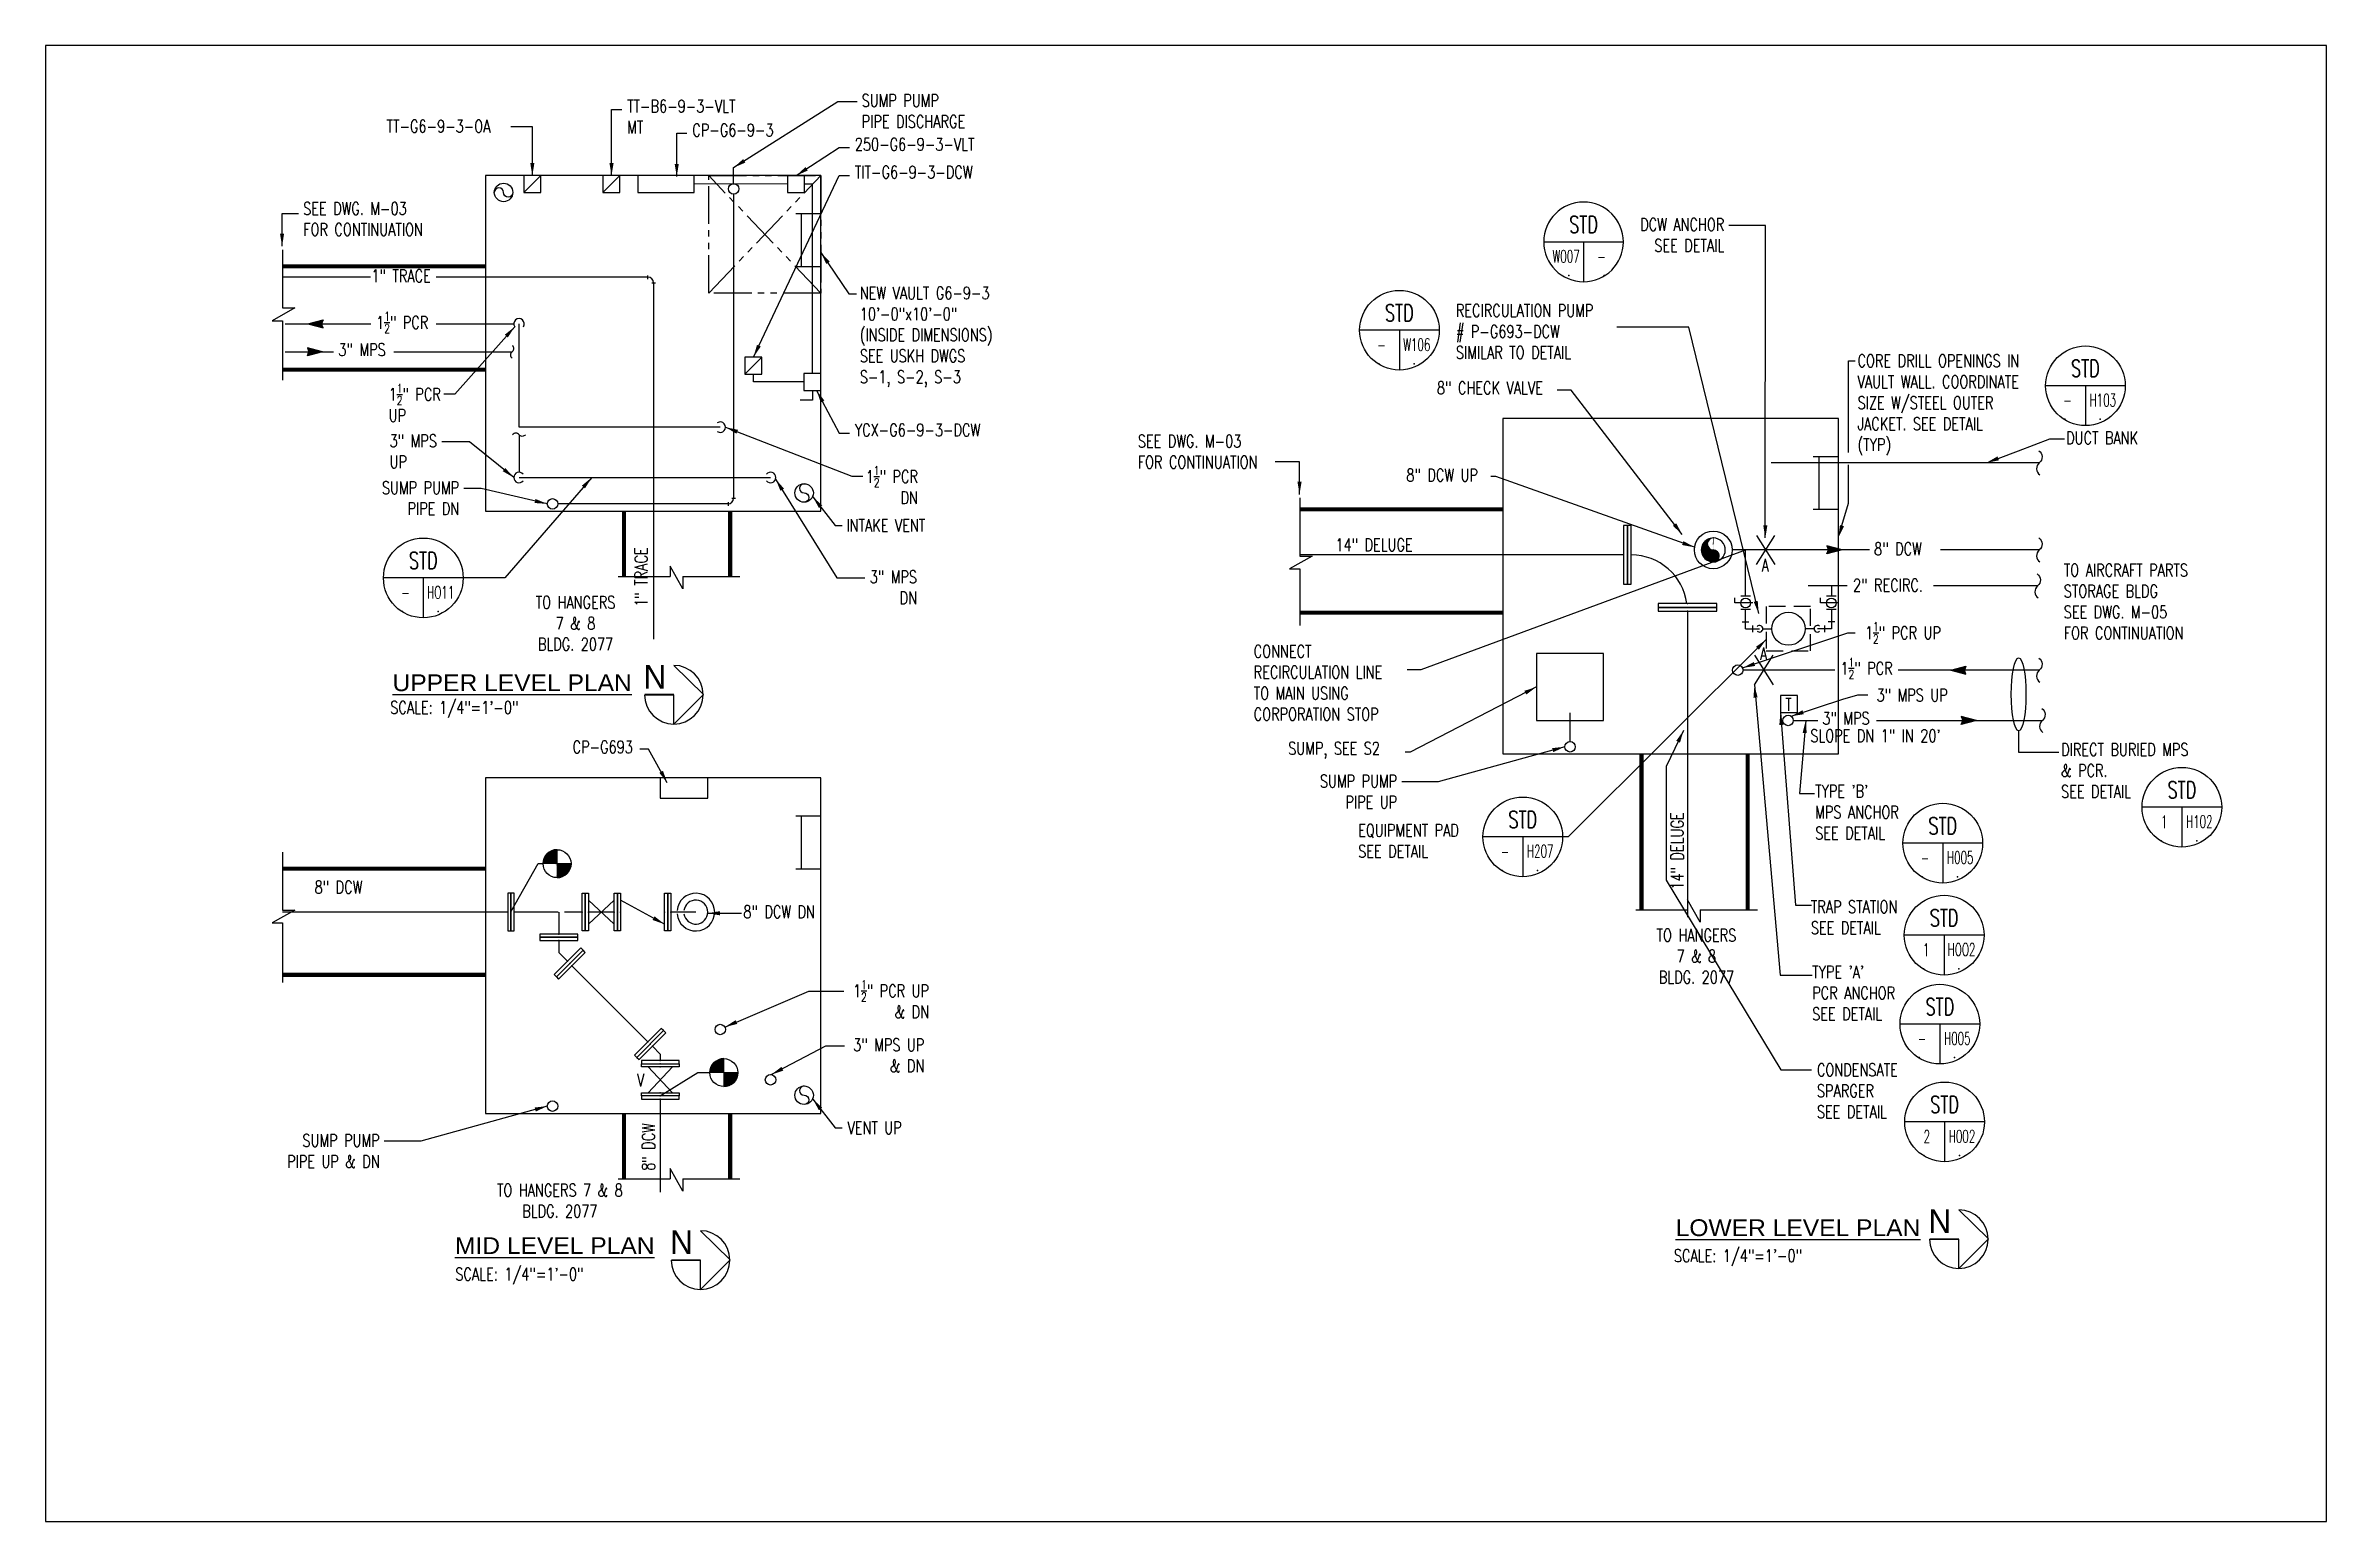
# Model space of a CAD drawing. Header units: inches. Extents: x 414 to 3373, y -413 to 990.
# Drawn here: x 2557 to 3373, y -413 to 115 of the extents above; entities that cross this region are included whole.
import ezdxf
from ezdxf.enums import TextEntityAlignment as Align

# ---------------------------------------------------------------- set-up
doc = ezdxf.new("R2010")
doc.units = ezdxf.units.IN
doc.header["$LTSCALE"] = 48
doc.header["$MEASUREMENT"] = 0
doc.linetypes.add('DASHED4', pattern=[0.1875, 0.125, -0.0625])
doc.linetypes.add('HWSS', pattern=[0.515625, 0.28125, -0.046875, 0.046875, -0.046875, 0.046875, -0.046875])
doc.layers.get('Defpoints').update_dxf_attribs({"color": 251})
for name, color, linetype in [('DUCT BANK', 153, 'Continuous'), ('E-POWR', 83, 'Continuous'), ('EXST-BLDG', 253, 'Continuous'), ('EXST-PIPE', 253, 'Continuous'), ('EXST-TEXT', 253, 'Continuous'), ('EXST-UTLD', 251, 'Continuous'), ('HATCH', 253, 'Continuous'), ('MU-CONTINUATION NOTE', 51, 'Continuous'), ('MU-DCW-PIPE', 170, 'Continuous'), ('MU-DCW-PIPE-LIGHT', 172, 'Continuous'), ('MU-DCW-PIPE-LIGHT-TEXT', 173, 'Continuous'), ('MU-DELGE-PIPE', 150, 'Continuous'), ('MU-DELGE-PIPE-LIGHT TEXT', 153, 'Continuous'), ('MU-DELGE-VALV', 141, 'Continuous'), ('MU-NEW-PIPE', 200, 'Continuous'), ('MU-NEW-TEXT', 151, 'Continuous'), ('MU-PCR-PIPE', 120, 'Continuous'), ('MU-PCR-PIPE-LIGHT-TEXT', 123, 'Continuous'), ('MU-PCR-TEXT', 141, 'Continuous'), ('MU-PCR-VALV', 131, 'Continuous'), ('MU-STEM-PIPE', 230, 'Continuous'), ('MU-STEM-PIPE-LIGHT-TEXT', 233, 'Continuous'), ('MU-STEM-TEXT', 241, 'Continuous'), ('MU-STEM-VALV', 231, 'Continuous'), ('MU-TARGET', 31, 'Continuous'), ('MU-TEXT-LDER', 254, 'Continuous'), ('new-vault', 10, 'Continuous'), ('TITLES', 111, 'Continuous')]:
    doc.layers.add(name, color=color, linetype=linetype)
doc.styles.add('AU145S00', font='19', dxfattribs={"height": 12})
doc.styles.add('RomanS', font='romans.shx', dxfattribs={"width": 0.75})
doc.dimstyles.get("Standard").update_dxf_attribs({"dimtxt": 0.09375, "dimasz": 0.09375, "dimexe": 0.0625, "dimexo": 0.0625, "dimgap": 0.03125, "dimtad": 1, "dimdec": 8, "dimzin": 0, "dimdsep": 46, "dimlunit": 4, "dimtxsty": 'RomanS', "dimcen": 0.09, "dimclrd": 254, "dimclre": 254, "dimclrt": 256, "dimadec": 0, "dimazin": 0, "dimtfac": 1, "dimtdec": 8, "dimtofl": 0, "dimtmove": 0, "dimatfit": 3, "dimfxl": 1, "dimtolj": 1, "dimtzin": 0, "dimlwd": -1, "dimlwe": -1, "dimarcsym": 0})

msp = doc.modelspace()

# ---------------------------------------------------------------- texts
at = {"layer": 'DUCT BANK', "insert": (3279.62298026, -22.80613743), "char_height": 4.5, "width": 44.4454918, "attachment_point": 1, "style": 'RomanS'}
msp.add_mtext('DUCT BANK', dxfattribs=at)
at = {"layer": 'E-POWR', "char_height": 4.5, "attachment_point": 1, "style": 'RomanS'}
for s, insert, width in [('TT-B6-9-3-VLT MT', (2764.78231367, 95.91241877), 36.3733839417), ('TT-G6-9-3-OA', (2678.70417165, 88.70269655), 36.3733839417), ('CP-G6-9-3', (2788.10935484, 87.34779152), 51.8152275767), ('250-G6-9-3-VLT', (2846.26267833, 82.23385318), 36.3733839417), ('TIT-G6-9-3-DCW', (2846.26267833, 72.29032192), 36.3733839417), ('YCX-G6-9-3-DCW', (2846.26267833, -19.96765558), 36.3733839417)]:
    msp.add_mtext(s, dxfattribs=dict(at, insert=insert, width=width))
at = {"layer": 'EXST-PIPE', "style": 'RomanS', "width": 0.75}
msp.add_text('14" DELUGE', height=4.5, dxfattribs=at).set_placement((3018.20474606, -65.5376774))
msp.add_text('14" DELUGE', height=4.5, rotation=90, dxfattribs=at).set_placement((3142.75474247, -186.63371836))
at = {"layer": 'EXST-PIPE', "insert": (2652.98450668, -183.52180219), "char_height": 4.5, "width": 31.1325970763, "attachment_point": 1, "style": 'RomanS'}
msp.add_mtext('8" DCW', dxfattribs=at)
at = {"layer": 'EXST-PIPE', "insert": (2770.14252694, -287.22904574), "char_height": 4.5, "width": 31.1325970763, "attachment_point": 1, "rotation": 90, "style": 'RomanS'}
msp.add_mtext('8" DCW', dxfattribs=at)
at = {"layer": 'EXST-TEXT', "char_height": 4.5, "attachment_point": 2, "style": 'RomanS'}
for s, insert, width in [('TO HANGERS\\P7 & 8\\PBLDG. 2077', (2746.31603999, -81.61882051), 55.5057081148), ('TO HANGERS\\P7 & 8\\PBLDG. 2077', (3147.34404931, -200.73900948), 55.5057081148), ('TO HANGERS 7 & 8\\PBLDG. 2077', (2740.71093133, -291.95907291), 82.4474465083)]:
    msp.add_mtext(s, dxfattribs=dict(at, insert=insert, width=width))
at = {"layer": 'MU-CONTINUATION NOTE', "char_height": 4.5, "width": 50.9998361121, "attachment_point": 1, "style": 'RomanS'}
for s, insert in [('SEE DWG. M-03 FOR CONTINUATION', (2648.90552157, 59.27539125)), ('SEE DWG. M-03 FOR CONTINUATION', (2947.49881242, -23.9608828)), ('TO AIRCRAFT PARTS\\PSTORAGE BLDG\\PSEE DWG. M-05 FOR CONTINUATION', (3278.78667505, -70.08318625))]:
    msp.add_mtext(s, dxfattribs=dict(at, insert=insert))
at = {"layer": 'MU-DCW-PIPE-LIGHT-TEXT', "insert": (3203.37115441, -75.51240525), "char_height": 4.5, "width": 53.2308312479, "attachment_point": 1, "style": 'RomanS'}
msp.add_mtext('\\A1;2" RECIRC.', dxfattribs=at)
at = {"layer": 'MU-DELGE-PIPE-LIGHT TEXT', "insert": (3210.92335927, -62.4616077), "char_height": 4.5, "width": 45.0197495118, "attachment_point": 1, "style": 'RomanS'}
msp.add_mtext('\\A1;8" DCW', dxfattribs=at)
at = {"layer": 'MU-NEW-TEXT', "char_height": 4.5, "style": 'RomanS'}
for s, insert, width, attachment_point in [('SUMP PUMP\\PPIPE DISCHARGE', (2848.70762956, 97.89552421), 45.0197495118, 1), ('DCW ANCHOR\\PSEE DETAIL', (3157.31397913, 53.54647502), 45.0197495118, 3), ('NEW VAULT G6-9-3\\P10\'-0"x10\'-0"\\P(INSIDE DIMENSIONS)\\PSEE USKH DWGS S-1, S-2, S-3', (2848.03841555, 29.04602322), 55.0370457242, 1), ('RECIRCULATION PUMP\\P# P-G693-DCW\\PSIMILAR TO DETAIL', (3061.28903424, 22.7674929), 55.663309256, 1), ('CORE DRILL OPENINGS IN\\PVAULT WALL. COORDINATE\\PSIZE W/STEEL OUTER\\PJACKET. SEE DETAIL\\P(TYP)', (3204.9992732, 4.78437306), 83.6560375416, 1), ('8" CHECK VALVE', (3054.50329752, -4.89844802), 54.7763522583, 1), ('SUMP PUMP\\PPIPE DN', (2704.69470823, -40.61337107), 45.0197495118, 3), ('\\A1;8" DCW UP', (3043.57905153, -36.08345802), 45.0197495118, 1), ('INTAKE VENT', (2843.23377877, -54.07789853), 41.9073111837, 1), ('CONNECT RECIRCULATION LINE TO MAIN USING CORPORATION STOP', (2988.96353017, -99.14673113), 54.2590640653, 1), ('\\pi39.876;CP-G693', (2705.39938091, -133.3838349), 62.8582321239, 1), ('\\A1;SUMP, SEE S2', (3001.28707406, -139.72563497), 45.0197495118, 7), ('DIRECT BURIED MPS\\P& PCR.\\PSEE DETAIL', (3277.82256923, -134.31309751), 60.1221289254, 1), ('SUMP PUMP\\PPIPE UP', (3040.28717254, -145.58908043), 45.0197495118, 3), ("TYPE 'B'\\PMPS ANCHOR\\PSEE DETAIL", (3189.8295755, -149.16513171), 44.4454918, 1), ('EQUIPMENT PAD\\PSEE DETAIL', (3026.33790008, -163.19589588), 45.0197495118, 1), ('\\A1;8" DCW DN', (2806.37655295, -192.33153212), 45.0197495118, 1), ('TRAP STATION \\PSEE DETAIL', (3188.28739456, -190.56213651), 44.4454918, 1), ("TYPE 'A'\\PPCR ANCHOR\\PSEE DETAIL", (3188.7826603, -213.88138069), 44.4454918, 1), ('\\A1;V', (2768.29863027, -252.55919647), 45.0197495118, 1), ('CONDENSATE\\PSPARGER\\PSEE DETAIL', (3190.47383982, -248.89722474), 44.4454918, 1), ('SUMP PUMP\\PPIPE UP & DN', (2676.25164775, -274.16665413), 45.0197495118, 3), ('VENT UP', (2843.61821804, -269.60703953), 41.9073111837, 1)]:
    msp.add_mtext(s, dxfattribs=dict(at, insert=insert, width=width, attachment_point=attachment_point))
at = {"layer": 'MU-PCR-TEXT', "style": 'RomanS', "width": 0.7}
for p in [(3170.70985232, -72.82628555), (3170.19000422, -104.48660721)]:
    msp.add_text('A', height=4.5, dxfattribs=at).set_placement(p)
at = {"layer": 'MU-PCR-TEXT', "char_height": 4.5, "style": 'RomanS'}
for s, insert, width, attachment_point in [('\\A1;1{\\H0.7x;\\S1/2;}" PCR\\PUP', (2679.47510511, -5.68441768), 44.4765786066, 1), ('\\A1;1{\\H0.7x;\\S1/2;}" PCR\\PDN', (2868.82961486, -35.11080661), 44.4765786066, 3), ('\\A1;1{\\H0.7x;\\S1/2;}" PCR UP', (3234.83387343, -90.98237189), 44.4765786066, 3), ('\\A1;1{\\H0.7x;\\S1/2;}" PCR UP & DN', (2872.795234, -219.09569489), 30.3169938743, 3)]:
    msp.add_mtext(s, dxfattribs=dict(at, insert=insert, width=width, attachment_point=attachment_point))
at = {"layer": 'MU-STEM-TEXT', "char_height": 4.5, "style": 'RomanS'}
for s, insert, width, attachment_point in [('\\A1;3" MPS\\PUP', (2679.81070228, -23.84439358), 44.4765786066, 1), ('\\A1;3" MPS\\PDN', (2868.50342135, -72.52727437), 44.4765786066, 3), ('\\A1;3" MPS UP', (3237.26198148, -114.81510531), 44.4765786066, 3), ('\\A1;3" MPS UP & DN', (2871.11369227, -239.95143084), 28.5070142228, 3)]:
    msp.add_mtext(s, dxfattribs=dict(at, insert=insert, width=width, attachment_point=attachment_point))
at = {"layer": 'MU-STEM-VALV', "style": 'RomanS', "width": 0.7}
msp.add_text('T', height=4.5, rotation=360, dxfattribs=at).set_placement((3179.20762288, -122.68087562))
at = {"layer": 'TITLES', "style": 'AU145S00'}
for p in [(2770.66218129, -114.7051984), (3230.38863115, -309.50296144), (2780.20006488, -316.97561474)]:
    msp.add_text('N', height=8.4, dxfattribs=at).set_placement(p)
at = {"layer": 'TITLES', "style": 'RomanS', "width": 0.75}
for p in [(2680.0443273, -123.73577119), (3139.28172956, -319.86677617), (2703.32805547, -326.45051084)]:
    msp.add_text('SCALE: 1/4"=1\'-0"', height=4.5, dxfattribs=at).set_placement(p)
at = {"layer": 'TITLES', "char_height": 6, "attachment_point": 1, "style": 'RomanS'}
for s, insert, width in [('{\\fArial|b0|i0|c0|p34;\\W1.05;\\LUPPER LEVEL PLAN}', (2680.86403372, -109.64165679), 154.6926337784), ('{\\fArial|b0|i0|c0|p34;\\W1.05;\\LLOWER LEVEL PLAN}', (3139.92010702, -304.62299263), 154.6926337784), ('{\\fArial|b0|i0|c0|p34;\\W1.05;\\LMID LEVEL PLAN}', (2703.19225188, -311.03239415), 92.1780948642)]:
    msp.add_mtext(s, dxfattribs=dict(at, insert=insert, width=width))

# ---------------------------------------------------------------- blocks, each defined once
blk = doc.blocks.new('DTLBUBB')
at = {"linetype": 'Continuous'}
for p, q in [((0.297, 0), (-0.297, 0)), ((0, 0), (0, -0.297))]:
    blk.add_line(p, q, dxfattribs=at)
blk.add_circle((0, 0), 0.297, dxfattribs=at)
at = {"color": 250}
for p in [(0, 0.067), (-0.154, -0.25), (0.11, -0.25)]:
    blk.add_point(p, dxfattribs=at)
at = {"style": 'RomanS'}
for tag, height, width, p in [('DTL#', 0.125, 0.7, (0, 0.067)), ('WHERE_CUT', 0.0938, 0.6, (-0.103, -0.169)), ('WHERE_DRAWN', 0.0938, 0.6, (0.117, -0.169))]:
    blk.add_attdef(tag, text='', height=height, dxfattribs=dict(at, width=width)).set_placement(p, align=Align.CENTER)
blk = doc.blocks.new('14blndflg')
blk.add_lwpolyline([(1.375, 10.5), (0, 10.5), (0, -10.5), (1.375, -10.5)], close=True)
at = {"color": 252}
for p in [(0, 0), (1.375, 0)]:
    blk.add_point(p, dxfattribs=at)
blk = doc.blocks.new('FLOWAR')
for p, q in [((0, 0), (5.41, 1.44, 35.76)), ((0, 0), (5.41, -1.44, 35.76)), ((5.41, 1.44, 35.76), (4.88, -0.03, 35.76)), ((5.41, -1.44, 35.76), (4.88, 0.03, 35.76))]:
    blk.add_line(p, q)
for points in [[(0, 0), (5.41, 1.44), (4.89, 0), (5.41, 1.44)], [(0, 0), (5.41, -1.44), (4.89, 0), (5.41, -1.44)]]:
    blk.add_solid(points)
blk = doc.blocks.new('8blndflg')
blk.add_lwpolyline([(1.125, 6.75), (0, 6.75), (0, -6.75), (1.125, -6.75)], close=True)
at = {"color": 252}
for p in [(0, 0), (1.125, 0)]:
    blk.add_point(p, dxfattribs=at)
blk = doc.blocks.new('TARGET')
at = {"color": 0}
for p, q in [((-5, 0.22), (-0.22, 5)), ((-4.86, 0), (-5, 0.14)), ((-4.51, 0), (-4.98, 0.47)), ((-4.96, 0.6), (-0.6, 4.96)), ((-4.15, 0), (-4.94, 0.79)), ((-4.89, 1.03), (-1.03, 4.89)), ((-3.8, 0), (-4.88, 1.08)), ((-4.86, 0), (0, 4.86)), ((-3.45, 0), (-4.81, 1.36)), ((-4.77, 1.5), (-1.5, 4.77)), ((-3.09, 0), (-4.73, 1.63)), ((-2.74, 0), (-4.63, 1.89)), ((-4.55, 2.08), (-2.08, 4.55)), ((-2.38, 0), (-4.52, 2.14)), ((-4.5, 0), (0, 4.5)), ((-2.03, 0), (-4.4, 2.37)), ((-1.68, 0), (-4.27, 2.6)), ((-4.15, 0), (0, 4.15)), ((-1.32, 0), (-4.14, 2.81)), ((-4.06, 2.92), (-2.92, 4.06)), ((-0.97, 0), (-3.99, 3.02)), ((-0.62, 0), (-3.83, 3.21)), ((-3.8, 0), (0, 3.8)), ((-0.26, 0), (-3.66, 3.4)), ((0, 0.09), (-3.49, 3.58)), ((-3.44, 0), (0, 3.44)), ((0, 0.44), (-3.31, 3.75)), ((0, 0.8), (-3.11, 3.91)), ((-3.09, 0), (0, 3.09)), ((0, 1.15), (-2.91, 4.06)), ((-2.74, 0), (0, 2.74)), ((0, 1.5), (-2.7, 4.21)), ((0, 1.86), (-2.48, 4.34)), ((-2.38, 0), (0, 2.38)), ((0, 2.21), (-2.25, 4.46)), ((-2.03, 0), (0, 2.03)), ((0, 2.57), (-2.01, 4.58)), ((0, 2.92), (-1.76, 4.68)), ((-1.68, 0), (0, 1.68)), ((0, 3.27), (-1.5, 4.77)), ((-1.32, 0), (0, 1.32)), ((0, 3.63), (-1.22, 4.85)), ((-0.97, 0), (0, 0.97)), ((0, 3.98), (-0.93, 4.91)), ((0, 4.33), (-0.63, 4.96)), ((-0.62, 0), (0, 0.62)), ((0, 4.69), (-0.3, 4.99)), ((-0.26, 0), (0, 0.26)), ((0, -4.69), (4.69, 0)), ((0, -4.33), (4.33, 0)), ((0, -3.98), (3.98, 0)), ((0, -3.63), (3.63, 0)), ((0, -3.27), (3.27, 0)), ((0, -2.92), (2.92, 0)), ((0, -2.57), (2.57, 0)), ((0, -2.21), (2.21, 0)), ((0, -1.86), (1.86, 0)), ((0, -1.51), (1.51, 0)), ((0, -1.15), (1.15, 0)), ((0, -0.8), (0.8, 0)), ((0, -0.44), (0.44, 0)), ((0, -0.09), (0.09, 0)), ((3.58, -3.49), (0.09, 0)), ((3.75, -3.31), (0.44, 0)), ((3.91, -3.11), (0.8, 0)), ((4.06, -2.91), (1.15, 0)), ((4.21, -2.7), (1.5, 0)), ((4.34, -2.48), (1.86, 0)), ((4.46, -2.25), (2.21, 0)), ((4.58, -2.01), (2.57, 0)), ((4.68, -1.76), (2.92, 0)), ((4.77, -1.5), (3.27, 0)), ((4.85, -1.22), (3.63, 0)), ((4.91, -0.93), (3.98, 0)), ((4.96, -0.63), (4.33, 0)), ((4.99, -0.3), (4.69, 0)), ((3.4, -3.66), (0, -0.26)), ((3.21, -3.83), (0, -0.62)), ((3.02, -3.99), (0, -0.97)), ((2.81, -4.14), (0, -1.32)), ((2.6, -4.27), (0, -1.68)), ((2.37, -4.4), (0, -2.03)), ((2.14, -4.52), (0, -2.38)), ((1.89, -4.63), (0, -2.74)), ((1.63, -4.73), (0, -3.09)), ((1.36, -4.81), (0, -3.45)), ((1.08, -4.88), (0, -3.8)), ((0.79, -4.94), (0, -4.15)), ((0.47, -4.98), (0, -4.51)), ((0.14, -5), (0, -4.86)), ((0.04, -5), (5, -0.04)), ((0.41, -4.98), (4.98, -0.41)), ((0.82, -4.93), (4.93, -0.82)), ((1.26, -4.84), (4.84, -1.26)), ((1.78, -4.67), (4.67, -1.78)), ((2.45, -4.36), (4.36, -2.45))]:
    blk.add_line(p, q, dxfattribs=at)
for q in [(-5, 0), (0, 5), (0, -5), (5, 0)]:
    blk.add_line((0, 0), q)
blk.add_circle((0, 0), 5)
for start, end in [(90, 180), (270, 0)]:
    blk.add_arc((0, 0), 5, start, end)

# ---------------------------------------------------------------- hatches: boundary and pattern name
at = {"layer": 'HATCH'}
h = msp.add_hatch(dxfattribs=at)
h.set_pattern_fill('ANSI31', color=256, scale=2, style=0)
h.set_pattern_definition([(45, (39.1547, -3.75), (-0.176776695, 0.176776695), [])])
edge = h.paths.add_edge_path()
edge.add_arc((3153.39476703, -65.12770195), 4.2843884, 89.8296924653, 270.0007044059)
edge.add_arc((3153.39476703, -62.98550776), 2.1421942, 90, 270)
edge.add_arc((3153.39476703, -67.26989615), 2.1421942, 270, 450)

# ---------------------------------------------------------------- linework, layer by layer
at = {"layer": 'Defpoints'}
msp.add_lwpolyline([(2556.73826361, 115.30974917), (2556.73826361, -412.69025083), (3372.73826361, -412.69025083), (3372.73826361, 115.30974917)], close=True, dxfattribs=at)
at = {"layer": 'DUCT BANK'}
msp.add_line((3270.03055792, -33.94117565), (3174.14476703, -33.94117565), dxfattribs=at)
msp.add_lwpolyline([(3255.33227805, -32.36534981), (3262.60318718, -29.64707938), (3273.83074102, -25.41643104), (3278.99111345, -25.41643104)], dxfattribs=at)
msp.add_lwpolyline([(3269.81855347, -29.63388992, -0.5), (3270.03055792, -33.94117565, 0.5), (3270.24256236, -38.24846138)], format="xyb", dxfattribs=at)
msp.add_solid([(3255.59491569, -33.06786064), (3251.11721305, -33.94117565), (3255.06964041, -31.66283897)], dxfattribs=at)
at = {"layer": 'E-POWR'}
for p, q in [((2727.83298152, 62.70602643), (2733.91398789, 68.7870328)), ((2756.0579406, 62.70602643), (2762.13894697, 68.7870328)), ((2822.13081396, 65.83677555), (2788.8065559, 65.74652961)), ((2828.21182032, 65.83677555), (2831.06873905, 65.83677555)), ((2831.06873905, -1.96067625), (2831.06873905, 65.83677555)), ((2806.95841143, -2.19831678), (2813.0394178, 3.88268959))]:
    msp.add_line(p, q, dxfattribs=at)
for points in [[(2727.83298152, 68.7870328), (2727.83298152, 62.70602643), (2733.91398789, 62.70602643), (2733.91398789, 68.7870328)], [(2756.0579406, 68.7870328), (2756.0579406, 62.70602643), (2762.13894697, 62.70602643), (2762.13894697, 68.7870328)], [(2768.66444555, 68.7870328), (2768.66444555, 62.70602643), (2788.8065559, 62.70602643), (2788.8065559, 68.7870328)], [(2822.13081396, 68.87727873), (2822.13081396, 62.79627237), (2828.21182032, 62.79627237), (2828.21182032, 68.87727873)], [(2806.95841143, 3.88268959), (2806.95841143, -2.19831678), (2813.0394178, -2.19831678), (2813.0394178, 3.88268959)], [(2828.02823587, -1.96067625), (2828.02823587, -8.04168262), (2834.10924224, -8.04168262), (2834.10924224, -1.96067625)], [(2793.66493534, -153.95034193), (2793.66493534, -146.70527566), (2776.60106924, -146.70527566), (2776.60106924, -153.95034193)]]:
    msp.add_lwpolyline(points, close=True, dxfattribs=at)
for points in [[(2828.02823587, -5.00117943), (2809.99891461, -5.00117943), (2809.99891461, -2.19831678)], [(2831.06873905, -8.04168262), (2831.06873905, -11.59368481), (2826.64888587, -11.59368481)]]:
    msp.add_lwpolyline(points, dxfattribs=at)
at = {"layer": 'EXST-BLDG'}
for points in [[(2641.50659765, 42.27400738), (2641.50659765, 21.43651133), (2645.90018693, 21.43651133), (2637.83122006, 16.89526828), (2641.50659765, 16.89526828), (2641.50659765, -4.35869152)], [(3005.47157138, -46.52525761), (3005.47157138, -67.36275367), (3009.86516066, -67.36275367), (3001.79619379, -71.90399672), (3005.47157138, -71.90399672), (3005.47157138, -92.20701912)], [(2641.50659765, -173.21830108), (2641.50659765, -194.05579713), (2645.90018693, -194.05579713), (2637.83122006, -198.59704018), (2641.50659765, -198.59704018), (2641.50659765, -219.85099998)]]:
    msp.add_lwpolyline(points, dxfattribs=at)
at = {"layer": 'EXST-PIPE'}
for p, q in [((2772.2388882, 31.7935953), (2772.2388882, 33.1085953)), ((2772.2388882, 32.4510953), (2641.45479088, 32.4510953)), ((2773.5813882, 30.4510953), (2774.8963882, 30.4510953)), ((2774.2388882, 30.4510953), (2774.2388882, -97.10906019)), ((3121.26976703, -66.92770195), (3005.49031568, -66.92770195)), ((3144.14476703, -87.05270195), (3144.14476703, -196.53299769)), ((2722.07953409, -194.70527566), (2641.45479088, -194.70527566)), ((2776.65924224, -261.58027566), (2776.65924224, -294.88263841))]:
    msp.add_line(p, q, dxfattribs=at)
for centre, radius, start in [((2772.2388882, 30.4510953), 2, 0), ((3124.01976703, -87.05270195), 20.125, 7.8538087212)]:
    msp.add_arc(centre, radius, start, 90, dxfattribs=at)
at = {"layer": 'EXST-UTLD'}
for p, q in [((2714.10924224, 36.7870328), (2641.45479088, 36.7870328)), ((2714.10924224, 36.5870328), (2641.45479088, 36.5870328)), ((2714.10924224, 36.3870328), (2641.45479088, 36.3870328)), ((2714.10924224, 36.1870328), (2641.45479088, 36.1870328)), ((2714.10924224, 35.9870328), (2641.45479088, 35.9870328)), ((2714.10924224, 35.7870328), (2641.45479088, 35.7870328)), ((2714.10924224, -0.2129672), (2641.45479088, -0.2129672)), ((2714.10924224, -0.4129672), (2641.45479088, -0.4129672)), ((2714.10924224, -0.6129672), (2641.45479088, -0.6129672)), ((2714.10924224, -0.8129672), (2641.45479088, -0.8129672)), ((2714.10924224, -1.0129672), (2641.45479088, -1.0129672)), ((2714.10924224, -1.2129672), (2641.45479088, -1.2129672)), ((2763.10924224, -51.2129672), (2763.10924224, -74.64032995)), ((2801.10924224, -51.2129672), (2801.10924224, -74.64032995)), ((2801.30924224, -51.2129672), (2801.30924224, -74.64032995)), ((2801.50924224, -51.2129672), (2801.50924224, -74.64032995)), ((2801.70924224, -51.2129672), (2801.70924224, -74.64032995)), ((2801.90924224, -51.2129672), (2801.90924224, -74.64032995)), ((2802.10924224, -51.2129672), (2802.10924224, -74.64032995)), ((3078.14476703, -50.12770195), (3005.49031568, -50.12770195)), ((3078.14476703, -50.32770195), (3005.49031568, -50.32770195)), ((3078.14476703, -50.52770195), (3005.49031568, -50.52770195)), ((3078.14476703, -50.72770195), (3005.49031568, -50.72770195)), ((3078.14476703, -50.92770195), (3005.49031568, -50.92770195)), ((3078.14476703, -51.12770195), (3005.49031568, -51.12770195)), ((3078.14476703, -66.92770195), (3005.49031568, -66.92770195)), ((3078.14476703, -87.12770195), (3005.49031568, -87.12770195)), ((3078.14476703, -87.32770195), (3005.49031568, -87.32770195)), ((3078.14476703, -87.52770195), (3005.49031568, -87.52770195)), ((3078.14476703, -87.72770195), (3005.49031568, -87.72770195)), ((3078.14476703, -87.92770195), (3005.49031568, -87.92770195)), ((3078.14476703, -88.12770195), (3005.49031568, -88.12770195)), ((3127.14476703, -138.12770195), (3127.14476703, -193.93059526)), ((3127.34476703, -138.12770195), (3127.34476703, -193.93059526)), ((3127.54476703, -138.12770195), (3127.54476703, -193.93059526)), ((3127.74476703, -138.12770195), (3127.74476703, -193.93059526)), ((3127.94476703, -138.12770195), (3127.94476703, -193.93059526)), ((3128.14476703, -138.12770195), (3128.14476703, -193.93059526)), ((3165.14476703, -138.12770195), (3165.14476703, -193.93059526)), ((3165.34476703, -138.12770195), (3165.34476703, -193.93059526)), ((3165.54476703, -138.12770195), (3165.54476703, -193.93059526)), ((3165.74476703, -138.12770195), (3165.74476703, -193.93059526)), ((3165.94476703, -138.12770195), (3165.94476703, -193.93059526)), ((3166.14476703, -138.12770195), (3166.14476703, -193.93059526)), ((2714.10924224, -178.70527566), (2641.45479088, -178.70527566)), ((2714.10924224, -178.90527566), (2641.45479088, -178.90527566)), ((2714.10924224, -179.10527566), (2641.45479088, -179.10527566)), ((2714.10924224, -179.30527566), (2641.45479088, -179.30527566)), ((2714.10924224, -179.50527566), (2641.45479088, -179.50527566)), ((2714.10924224, -179.70527566), (2641.45479088, -179.70527566)), ((2714.10924224, -216.70527566), (2641.45479088, -216.70527566)), ((2714.10924224, -216.90527566), (2641.45479088, -216.90527566)), ((2714.10924224, -217.10527566), (2641.45479088, -217.10527566)), ((2714.10924224, -217.30527566), (2641.45479088, -217.30527566)), ((2714.10924224, -217.50527566), (2641.45479088, -217.50527566)), ((2714.10924224, -217.70527566), (2641.45479088, -217.70527566)), ((2763.10924224, -266.70527566), (2763.10924224, -290.13263841)), ((2763.30924224, -266.70527566), (2763.30924224, -290.13263841)), ((2763.50924224, -266.70527566), (2763.50924224, -290.13263841)), ((2763.70924224, -266.70527566), (2763.70924224, -290.13263841)), ((2763.90924224, -266.70527566), (2763.90924224, -290.13263841)), ((2764.10924224, -266.70527566), (2764.10924224, -290.13263841)), ((2776.65924224, -266.70527566), (2776.65924224, -290.13263841)), ((2801.10924224, -266.70527566), (2801.10924224, -290.13263841)), ((2801.30924224, -266.70527566), (2801.30924224, -290.13263841)), ((2801.50924224, -266.70527566), (2801.50924224, -290.13263841)), ((2801.70924224, -266.70527566), (2801.70924224, -290.13263841)), ((2801.90924224, -266.70527566), (2801.90924224, -290.13263841)), ((2802.10924224, -266.70527566), (2802.10924224, -290.13263841))]:
    msp.add_line(p, q, dxfattribs=at)
for points in [[(2641.45479088, 15.83652285), (2641.45479088, -3.33760911)], [(2784.69997535, -74.64032995), (2784.69997535, -79.03391923), (2780.1587323, -70.96495236), (2780.1587323, -74.64032995)], [(2784.69997535, -74.64032995), (2805.13400736, -74.64032995)], [(3125.66034829, -193.93059526), (3144.19425709, -193.93059526)], [(3148.73550014, -193.93059526), (3148.73550014, -198.32418453), (3144.19425709, -190.25521766), (3144.19425709, -193.93059526)], [(3148.73550014, -193.93059526), (3169.16953215, -193.93059526)], [(2761.6248235, -290.13263841), (2780.1587323, -290.13263841)], [(2784.69997535, -290.13263841), (2784.69997535, -294.52622769), (2780.1587323, -286.45726081), (2780.1587323, -290.13263841)], [(2784.69997535, -290.13263841), (2805.13400736, -290.13263841)]]:
    msp.add_lwpolyline(points, dxfattribs=at)
msp.add_lwpolyline([(3090.14476703, -126.12770195), (3114.14476703, -126.12770195), (3114.14476703, -102.12770195), (3090.14476703, -102.12770195)], close=True, dxfattribs=at)
at = {"layer": 'MU-DCW-PIPE'}
for p, q in [((3164.93761136, -81.71201721), (3164.93761136, -65.12770195)), ((3201.34021096, -77.99588287), (3187.29862921, -77.99588287)), ((3195.63272988, -77.99588287), (3195.63272988, -81.71201721)), ((3269.4367319, -77.99588287), (3232.16025813, -77.99588287)), ((3164.93761136, -93.329318), (3164.93761136, -86.47938902)), ((3195.63272988, -86.47938902), (3195.63272988, -93.329318)), ((3163.75011136, -90.829318), (3166.12511136, -90.829318)), ((3164.93761136, -93.329318), (3169.93761136, -93.329318)), ((3164.93761136, -93.329318), (3169.93761136, -93.329318)), ((3167.43761136, -92.141818), (3167.43761136, -94.516818)), ((3171.12511136, -93.329318), (3174.36183077, -93.329318)), ((3189.44522988, -93.329318), (3186.20851047, -93.329318)), ((3195.63272988, -93.329318), (3190.63272988, -93.329318)), ((3193.13272988, -92.141818), (3193.13272988, -94.516818)), ((3196.82022988, -90.829318), (3194.44522988, -90.829318))]:
    msp.add_line(p, q, dxfattribs=at)
msp.add_lwpolyline([(3269.22472746, -73.68859714, -0.5), (3269.4367319, -77.99588287, 0.5), (3269.64873635, -82.3031686)], format="xyb", dxfattribs=at)
msp.add_circle((3180.28517062, -93.329318), 5.92333985, dxfattribs=at)
for centre, start, end in [((3169.93761136, -93.329318), 222.4587454271, 137.5412545729), ((3190.63272988, -93.329318), 48.0699967173, 311.9300032827)]:
    msp.add_arc(centre, 1.1875, start, end, dxfattribs=at)
at = {"layer": 'MU-DCW-PIPE-LIGHT', "linetype": 'DASHED4'}
msp.add_lwpolyline([(3172.36183077, -101.25265785), (3188.20851047, -101.25265785), (3188.20851047, -85.40597814), (3172.36183077, -85.40597814)], close=True, dxfattribs=at)
at = {"layer": 'MU-DELGE-PIPE'}
for p, q in [((3209.2321352, -65.12770195), (3160.14476703, -65.12770195)), ((3270.03055792, -65.12770195), (3234.65244255, -65.12770195)), ((2740.07953409, -194.70527566), (2724.32953409, -194.70527566)), ((2740.35924224, -194.70527566), (2740.35924224, -202.58027566)), ((2748.6889914, -194.70527566), (2742.32953409, -194.70527566)), ((2760.1889914, -190.39277566), (2750.9389914, -199.01777566)), ((2760.1889914, -199.01777566), (2750.9389914, -190.39277566)), ((2760.1889914, -194.70527566), (2750.9389914, -194.70527566)), ((2778.1889914, -199.01777566), (2762.4389914, -190.48346551)), ((2789.35924224, -194.70527566), (2780.4389914, -194.70527566)), ((2740.35924224, -204.83027566), (2740.35924224, -209.20527566)), ((2740.35924224, -209.20527566), (2743.4528344, -212.29886783)), ((2745.04382466, -213.88985809), (2772.25234393, -241.09837735)), ((2773.84333418, -242.68936761), (2776.65924224, -245.50527566)), ((2772.34674224, -250.08027566), (2780.97174224, -259.33027566)), ((2780.97174224, -250.08027566), (2772.34674224, -259.33027566)), ((2776.65924224, -245.50527566), (2776.65924224, -247.83027566))]:
    msp.add_line(p, q, dxfattribs=at)
msp.add_lwpolyline([(3269.81855347, -60.82041622, -0.5), (3270.03055792, -65.12770195, 0.5), (3270.24256236, -69.43498769)], format="xyb", dxfattribs=at)
msp.add_circle((3153.39476703, -65.12770195), 6.75, dxfattribs=at)
for centre, radius, start, end in [((3153.39476703, -65.12770195), 4.2843884, 89.8296924653, 270.0007044059), ((3153.39476703, -65.12770195), 4.2843884, 270.0022704833, 88.6536517931), ((2789.35924224, -194.70527566), 6.75, 184.8990720889, 174.9322200359), ((2789.35924224, -194.70527566), 4.2843884, 187.900321929, 172.7444509994)]:
    msp.add_arc(centre, radius, start, end, dxfattribs=at)
msp.add_solid([(2774.58979958, -196.21450646), (2778.1889914, -199.01777566), (2773.8751821, -197.53333998)], dxfattribs=at)
at = {"layer": 'MU-DELGE-VALV'}
for p, q in [((3161.09106972, -84.09570311), (3161.09106972, -82.31110971)), ((3167.5376795, -84.09570311), (3161.09106972, -84.09570311)), ((3166.69044842, -81.71201721), (3163.1847743, -81.71201721)), ((3166.69044842, -86.47938902), (3163.1847743, -86.47938902)), ((3191.78618823, -84.09570311), (3191.78618823, -82.31110971)), ((3198.23279801, -84.09570311), (3191.78618823, -84.09570311)), ((3197.38556694, -81.71201721), (3193.87989282, -81.71201721)), ((3197.38556694, -86.47938902), (3193.87989282, -86.47938902))]:
    msp.add_line(p, q, dxfattribs=at)
for points in [[(3168.8227427, -59.96451791), (3175.39268997, -70.290886)], [(3168.8227427, -70.290886), (3175.39268997, -59.96451791)]]:
    msp.add_lwpolyline(points, dxfattribs=at)
for centre in [(3164.93761136, -84.09570311), (3195.63272988, -84.09570311)]:
    msp.add_circle(centre, 1.75283706, dxfattribs=at)
at = {"layer": 'MU-NEW-PIPE'}
for p, q in [((2802.89455343, 65.82872396), (2802.89455343, 71.66614845)), ((2802.89455343, 62.15830214), (2802.89455343, -46.63692851)), ((2800.89455343, -48.63692851), (2739.98424224, -48.63692851)), ((2800.89455343, -47.97942851), (2800.89455343, -49.29442851)), ((2802.23705343, -46.63692851), (2803.55205343, -46.63692851)), ((3102.14476703, -133.67666326), (3102.14476703, -123.39576289))]:
    msp.add_line(p, q, dxfattribs=at)
for centre in [(2802.89455343, 64.03330214), (2738.10924224, -48.63692851), (3102.14476703, -135.55166326), (2738.10924224, -264.12923696)]:
    msp.add_circle(centre, 1.875, dxfattribs=at)
msp.add_arc((2800.89455343, -46.63692851), 2, 270, 0, dxfattribs=at)
at = {"layer": 'MU-NEW-TEXT'}
for centre, start, end in [((3153.39476703, -62.98550776), 90, 270), ((3153.39476703, -67.26989615), 270, 90)]:
    msp.add_arc(centre, 2.1421942, start, end, dxfattribs=at)
at = {"layer": 'MU-PCR-PIPE'}
for p, q in [((2642.41519689, 15.7870328), (2724.23424224, 15.7870328)), ((3270.03055792, -108.12770195), (3164.01976703, -108.12770195))]:
    msp.add_line(p, q, dxfattribs=at)
msp.add_lwpolyline([(3269.81855347, -103.82041622, -0.5), (3270.03055792, -108.12770195, 0.5), (3270.24256236, -112.43498769)], format="xyb", dxfattribs=at)
at = {"layer": 'MU-PCR-VALV'}
for p, q in [((2726.10924224, -21.2129672), (2726.10924224, 15.7870328)), ((2798.10924224, -21.2129672), (2726.10924224, -21.2129672))]:
    msp.add_line(p, q, dxfattribs=at)
for points in [[(3168.09870901, -102.81261676), (3174.86194448, -113.44278715)], [(3168.09870901, -113.44278715), (3174.86194448, -102.81261676)]]:
    msp.add_lwpolyline(points, dxfattribs=at)
for centre in [(3162.14476703, -108.12770195), (2798.10924224, -236.70527566)]:
    msp.add_circle(centre, 1.875, dxfattribs=at)
for centre, start, end in [((2726.10924224, 15.7870328), 325.7991284611, 214.2008715389), ((2798.10924224, -21.2129672), 235.7991284611, 124.200871539)]:
    msp.add_arc(centre, 1.875, start, end, dxfattribs=at)
at = {"layer": 'MU-STEM-PIPE'}
for p, q in [((2642.41519689, 5.7870328), (2723.62037443, 5.7870328)), ((2726.10924224, -23.93179002), (2726.10924224, -37.3379672)), ((2726.10924224, -39.2129672), (2816.10924224, -39.2129672)), ((3182.01976703, -126.12770195), (3271.11783463, -126.12770195))]:
    msp.add_line(p, q, dxfattribs=at)
for points in [[(2723.62037443, 8.07059443, -0.5), (2723.62037443, 5.7870328, 0.5), (2723.62037443, 3.50347117)], [(2728.39280387, -23.93179002, -0.5), (2726.10924224, -23.93179002, 0.5), (2723.82568061, -23.93179002)], [(3270.90583018, -121.82041622, -0.5), (3271.11783463, -126.12770195, 0.5), (3271.32983907, -130.43498769)]]:
    msp.add_lwpolyline(points, format="xyb", dxfattribs=at)
at = {"layer": 'MU-STEM-VALV'}
msp.add_lwpolyline([(3177.39568554, -117.16970054), (3177.39568554, -123.25070691), (3183.47669191, -123.25070691), (3183.47669191, -117.16970054)], close=True, dxfattribs=at)
msp.add_lwpolyline([(3258.78130088, -126.12770195, 0, 0, 1), (3258.78130088, -131.08033038, 0, 0, 0), (3247.47290568, -131.08033038, 2, 0, 0), (3242.51754609, -131.08033038, 0, 0, 0)], format="xyseb", dxfattribs=at)
for centre in [(3180.14476703, -126.12770195), (2816.10924224, -254.70527566)]:
    msp.add_circle(centre, 1.875, dxfattribs=at)
for centre, start, end in [((2726.10924224, -39.2129672), 38.2210877325, 321.7789122675), ((2816.10924224, -39.2129672), 218.2210877325, 141.7789122675)]:
    msp.add_arc(centre, 1.875, start, end, dxfattribs=at)
at = {"layer": 'MU-TARGET'}
for p, q in [((2776.65924224, -260.45527566), (2790.13630686, -252.1271657)), ((2790.13630686, -252.1271657), (2794.3856684, -252.1271657))]:
    msp.add_line(p, q, dxfattribs=at)
msp.add_lwpolyline([(2723.13972426, -194.62326882), (2732.97529913, -177.36366748), (2734.71425454, -177.36366748)], dxfattribs=at)
at = {"layer": 'MU-TEXT-LDER'}
for p, q in [((3165.14632568, -65.12770195), (3048.69739425, -107.96683152)), ((3048.69739425, -107.96683152), (3043.82915667, -107.96683152))]:
    msp.add_line(p, q, dxfattribs=at)
for points in [[(3201.81618879, -30.25423691), (3201.81618879, 2.53117487), (3204.17639245, 2.53117487)], [(3199.43006228, -56.42553094), (3201.81618879, -48.41937821), (3201.81618879, -34.68051683)], [(3262.62429553, -129.8462092), (3262.62429553, -137.4762689), (3276.98129029, -137.4762689)]]:
    msp.add_lwpolyline(points, dxfattribs=at)
msp.add_ellipse((3262.62429553, -116.7826996), major_axis=(0, 13.06350961), ratio=0.2005031181, dxfattribs=at)
msp.add_solid([(3200.14881924, -56.63974682), (3198.14476703, -60.73807266), (3198.71130533, -56.21131507)], dxfattribs=at)
at = {"layer": 'new-vault', "linetype": 'HWSS'}
for p, q in [((2793.98251575, 26.7870328), (2834.10924224, 68.7870328)), ((2834.10924224, 26.7870328), (2793.98251575, 68.7870328))]:
    msp.add_line(p, q, dxfattribs=at)
at = {"layer": 'new-vault'}
for p, q in [((2827.10924224, 55.20594399), (2827.10924224, 39.20594399)), ((2827.10924224, 55.20594399), (2827.10924224, 36.20594399)), ((3191.14476703, -31.70879076), (3191.14476703, -47.70879076)), ((3191.14476703, -31.70879076), (3191.14476703, -50.70879076)), ((2827.10924224, -160.28636446), (2827.10924224, -179.28636446))]:
    msp.add_line(p, q, dxfattribs=at)
for points in [[(2714.10924224, 68.7870328), (2714.10924224, -51.2129672), (2834.10924224, -51.2129672), (2834.10924224, 68.7870328)], [(2714.10924224, -146.70527566), (2714.10924224, -266.70527566), (2834.10924224, -266.70527566), (2834.10924224, -146.70527566)]]:
    msp.add_lwpolyline(points, close=True, dxfattribs=at)
at = {"layer": 'new-vault', "linetype": 'HWSS'}
msp.add_lwpolyline([(2793.98251575, 26.7870328), (2793.98251575, 68.7870328), (2834.10924224, 68.7870328), (2834.10924224, 26.7870328)], close=True, dxfattribs=at)
at = {"layer": 'new-vault'}
for points in [[(2723.89649705, 62.7870328, -1), (2720.58399705, 62.7870328, 1), (2717.27149705, 62.7870328, 1)], [(2828.10924224, -41.42571239, 1), (2828.10924224, -44.73821239, -1), (2828.10924224, -48.05071239, -1)], [(2828.10924224, -256.91802085, 1), (2828.10924224, -260.23052085, -1), (2828.10924224, -263.54302085, -1)]]:
    msp.add_lwpolyline(points, format="xyb", dxfattribs=at)
for points in [[(2825.10924224, 55.20594399), (2834.10924224, 55.20594399)], [(2834.10924224, 36.20594399), (2825.10924224, 36.20594399)], [(3189.14476703, -31.70879076), (3198.14476703, -31.70879076)], [(3198.14476703, -50.70879076), (3189.14476703, -50.70879076)], [(2825.10924224, -160.28636446), (2834.10924224, -160.28636446)], [(2834.10924224, -179.28636446), (2825.10924224, -179.28636446)]]:
    msp.add_lwpolyline(points, dxfattribs=at)
for centre in [(2720.58399705, 62.7870328), (2828.10924224, -44.73821239), (2828.10924224, -260.23052085)]:
    msp.add_circle(centre, 3.3125, dxfattribs=at)
at = {"layer": 'TITLES'}
for p, q in [((2781.52002438, -106.4249576), (2792.11678383, -116.85473077)), ((2781.52002438, -127.40421331), (2792.11678383, -116.85473077)), ((2781.52002438, -127.40421331), (2781.52002438, -116.91458546)), ((3241.24647424, -301.22272065), (3251.84323368, -311.65249382)), ((2791.05790796, -308.69537395), (2801.65466741, -319.12514712)), ((3241.24647424, -322.20197636), (3251.84323368, -311.65249382)), ((3241.24647424, -322.20197636), (3241.24647424, -311.7123485)), ((2791.05790796, -329.67462966), (2801.65466741, -319.12514712)), ((2791.05790796, -329.67462966), (2791.05790796, -319.1850018))]:
    msp.add_line(p, q, dxfattribs=at)
at = {"layer": 'TITLES', "const_width": 0.6125}
for points in [[(2771.03039652, -116.91458546), (2781.52002438, -116.91458546)], [(3230.75684638, -311.7123485), (3241.24647424, -311.7123485)], [(2780.56828011, -319.1850018), (2791.05790796, -319.1850018)]]:
    msp.add_lwpolyline(points, dxfattribs=at)
at = {"layer": 'TITLES'}
for centre in [(2781.52002438, -116.91458546), (3241.24647424, -311.7123485), (2791.05790796, -319.1850018)]:
    msp.add_arc(centre, 10.48962785, 180, 90, dxfattribs=at)

# ---------------------------------------------------------------- block references
at = {"layer": 'EXST-PIPE'}
for p in [(3121.26976703, -66.92770195), (3122.64476703, -66.92770195)]:
    msp.add_blockref('14blndflg', p, dxfattribs=at)
at = {"layer": 'EXST-PIPE', "rotation": 270}
for p in [(3144.14476703, -84.30270195), (3144.14476703, -85.67770195)]:
    msp.add_blockref('14blndflg', p, dxfattribs=at)
at = {"layer": 'MU-DELGE-PIPE'}
msp.add_blockref('8blndflg', (2723.20453409, -194.70527566), dxfattribs=at)
at = {"layer": 'MU-DELGE-PIPE', "xscale": -1}
for p, rotation in [((2748.6889914, -194.70527566), 180), ((2749.8139914, -194.70527566), 180), ((2760.1889914, -194.70527566), 180), ((2761.3139914, -194.70527566), 180), ((2778.1889914, -194.70527566), 180), ((2779.3139914, -194.70527566), 180), ((2776.65924224, -250.08027566), 270), ((2776.65924224, -260.45527566), 270)]:
    msp.add_blockref('8blndflg', p, dxfattribs=dict(at, rotation=rotation))
at = {"layer": 'MU-DELGE-PIPE'}
for p, rotation in [((2740.35924224, -203.70527566), 90), ((2740.35924224, -204.83027566), 90), ((2744.24832953, -213.09436296), 134.9999999999951), ((2745.04382466, -213.88985809), 134.9999999999951), ((2772.25234393, -241.09837735), 315.0000000000004), ((2773.04783906, -241.89387248), 315.0000000000004), ((2776.65924224, -247.83027566), 270)]:
    msp.add_blockref('8blndflg', p, dxfattribs=dict(at, rotation=rotation))
at = {"layer": 'MU-DELGE-VALV', "rotation": 180}
msp.add_blockref('FLOWAR', (3199.443247, -65.12770195), dxfattribs=at)
at = {"layer": 'MU-NEW-TEXT'}
ref = msp.add_blockref('DTLBUBB', (3106.97154151, 45.07336664), dxfattribs=dict(at, xscale=-48, yscale=48, zscale=48))
ref.add_attrib('DTL#', 'STD', dxfattribs={"layer": '0', "height": 6, "style": 'RomanS', "width": 0.7}).set_placement((3106.97154151, 48.28988168), align=Align.CENTER)
ref.add_attrib('WHERE_CUT', '-', dxfattribs={"layer": '0', "height": 4.5, "style": 'RomanS', "width": 0.6}).set_placement((3113.36822962, 37.58520747), align=Align.CENTER)
ref.add_attrib('WHERE_DRAWN', 'W007', dxfattribs={"layer": '0', "height": 4.5, "style": 'RomanS', "width": 0.6}).set_placement((3100.73897069, 37.67049456), align=Align.CENTER)
ref = msp.add_blockref('DTLBUBB', (3041.08449048, 13.47611686), dxfattribs=dict(at, xscale=48, yscale=48, zscale=48))
ref.add_attrib('DTL#', 'STD', dxfattribs={"layer": '0', "height": 6, "style": 'RomanS', "width": 0.7}).set_placement((3041.08449048, 16.6926319), align=Align.CENTER)
ref.add_attrib('WHERE_CUT', '-', dxfattribs={"layer": '0', "height": 4.5, "style": 'RomanS', "width": 0.6}).set_placement((3034.68780237, 5.98795769), align=Align.CENTER)
ref.add_attrib('WHERE_DRAWN', 'W106', dxfattribs={"layer": '0', "height": 4.5, "style": 'RomanS', "width": 0.6}).set_placement((3047.3170613, 6.07324479), align=Align.CENTER)
ref = msp.add_blockref('DTLBUBB', (3286.5260572, -6.3826814), dxfattribs=dict(at, xscale=48, yscale=48, zscale=48))
ref.add_attrib('DTL#', 'STD', dxfattribs={"layer": '0', "height": 6, "style": 'RomanS', "width": 0.7}).set_placement((3286.5260572, -3.16616636), align=Align.CENTER)
ref.add_attrib('WHERE_CUT', '-', dxfattribs={"layer": '0', "height": 4.5, "style": 'RomanS', "width": 0.6}).set_placement((3280.12936909, -13.87084057), align=Align.CENTER)
ref.add_attrib('WHERE_DRAWN', 'H103', dxfattribs={"layer": '0', "height": 4.5, "style": 'RomanS', "width": 0.6}).set_placement((3292.75862802, -13.78555348), align=Align.CENTER)
ref = msp.add_blockref('DTLBUBB', (2691.86709554, -75.1527427), dxfattribs=dict(at, xscale=48, yscale=48, zscale=48))
ref.add_attrib('DTL#', 'STD', dxfattribs={"layer": '0', "height": 6, "style": 'RomanS', "width": 0.7}).set_placement((2691.86709554, -71.93622766), align=Align.CENTER)
ref.add_attrib('WHERE_CUT', '-', dxfattribs={"layer": '0', "height": 4.5, "style": 'RomanS', "width": 0.6}).set_placement((2685.47040743, -82.64090188), align=Align.CENTER)
ref.add_attrib('WHERE_DRAWN', 'HO11', dxfattribs={"layer": '0', "height": 4.5, "style": 'RomanS', "width": 0.6}).set_placement((2698.09966636, -82.55561478), align=Align.CENTER)
ref = msp.add_blockref('DTLBUBB', (3321.0513732, -157.17689293), dxfattribs=dict(at, xscale=48, yscale=48, zscale=48))
ref.add_attrib('DTL#', 'STD', dxfattribs={"layer": '0', "height": 6, "style": 'RomanS', "width": 0.7}).set_placement((3321.0513732, -153.96037788), align=Align.CENTER)
ref.add_attrib('WHERE_CUT', '1', dxfattribs={"layer": '0', "height": 4.5, "style": 'RomanS', "width": 0.6}).set_placement((3314.65468509, -164.6650521), align=Align.CENTER)
ref.add_attrib('WHERE_DRAWN', 'H102', dxfattribs={"layer": '0', "height": 4.5, "style": 'RomanS', "width": 0.6}).set_placement((3327.28394402, -164.579765), align=Align.CENTER)
ref = msp.add_blockref('DTLBUBB', (3085.24264634, -167.77928441), dxfattribs=dict(at, xscale=48, yscale=48, zscale=48))
ref.add_attrib('DTL#', 'STD', dxfattribs={"layer": '0', "height": 6, "style": 'RomanS', "width": 0.7}).set_placement((3085.24264634, -164.56276937), align=Align.CENTER)
ref.add_attrib('WHERE_CUT', '-', dxfattribs={"layer": '0', "height": 4.5, "style": 'RomanS', "width": 0.6}).set_placement((3078.84595823, -175.26744358), align=Align.CENTER)
ref.add_attrib('WHERE_DRAWN', 'H207', dxfattribs={"layer": '0', "height": 4.5, "style": 'RomanS', "width": 0.6}).set_placement((3091.47521716, -175.18215649), align=Align.CENTER)
ref = msp.add_blockref('DTLBUBB', (3235.50790832, -170.04012177), dxfattribs=dict(at, xscale=48, yscale=48, zscale=48))
ref.add_attrib('DTL#', 'STD', dxfattribs={"layer": '0', "height": 6, "style": 'RomanS', "width": 0.7}).set_placement((3235.50790832, -166.82360672), align=Align.CENTER)
ref.add_attrib('WHERE_CUT', '-', dxfattribs={"layer": '0', "height": 4.5, "style": 'RomanS', "width": 0.6}).set_placement((3229.1112202, -177.52828094), align=Align.CENTER)
ref.add_attrib('WHERE_DRAWN', 'H005', dxfattribs={"layer": '0', "height": 4.5, "style": 'RomanS', "width": 0.6}).set_placement((3241.74047913, -177.44299384), align=Align.CENTER)
ref = msp.add_blockref('DTLBUBB', (3235.98893581, -202.95579349), dxfattribs=dict(at, xscale=48, yscale=48, zscale=48))
ref.add_attrib('DTL#', 'STD', dxfattribs={"layer": '0', "height": 6, "style": 'RomanS', "width": 0.7}).set_placement((3235.98893581, -199.73927844), align=Align.CENTER)
ref.add_attrib('WHERE_CUT', '1', dxfattribs={"layer": '0', "height": 4.5, "style": 'RomanS', "width": 0.6}).set_placement((3229.59224769, -210.44395266), align=Align.CENTER)
ref.add_attrib('WHERE_DRAWN', 'HOO2', dxfattribs={"layer": '0', "height": 4.5, "style": 'RomanS', "width": 0.6}).set_placement((3242.22150662, -210.35866556), align=Align.CENTER)
ref = msp.add_blockref('DTLBUBB', (3234.46099312, -234.75637074), dxfattribs=dict(at, xscale=48, yscale=48, zscale=48))
ref.add_attrib('DTL#', 'STD', dxfattribs={"layer": '0', "height": 6, "style": 'RomanS', "width": 0.7}).set_placement((3234.46099312, -231.5398557), align=Align.CENTER)
ref.add_attrib('WHERE_CUT', '-', dxfattribs={"layer": '0', "height": 4.5, "style": 'RomanS', "width": 0.6}).set_placement((3228.06430501, -242.24452991), align=Align.CENTER)
ref.add_attrib('WHERE_DRAWN', 'H005', dxfattribs={"layer": '0', "height": 4.5, "style": 'RomanS', "width": 0.6}).set_placement((3240.69356394, -242.15924282), align=Align.CENTER)
ref = msp.add_blockref('DTLBUBB', (3236.15217263, -269.77221479), dxfattribs=dict(at, xscale=48, yscale=48, zscale=48))
ref.add_attrib('DTL#', 'STD', dxfattribs={"layer": '0', "height": 6, "style": 'RomanS', "width": 0.7}).set_placement((3236.15217263, -266.55569975), align=Align.CENTER)
ref.add_attrib('WHERE_CUT', '2', dxfattribs={"layer": '0', "height": 4.5, "style": 'RomanS', "width": 0.6}).set_placement((3229.75548452, -277.26037396), align=Align.CENTER)
ref.add_attrib('WHERE_DRAWN', 'H002', dxfattribs={"layer": '0', "height": 4.5, "style": 'RomanS', "width": 0.6}).set_placement((3242.38474345, -277.17508687), align=Align.CENTER)
at = {"layer": 'MU-PCR-VALV'}
for p in [(2650.57583617, 15.7870328), (3238.33029705, -108.12770195)]:
    msp.add_blockref('FLOWAR', p, dxfattribs=at)
at = {"layer": 'MU-STEM-VALV', "rotation": 180}
for p in [(2655.79998694, 5.7870328), (3247.5045347, -126.12770195)]:
    msp.add_blockref('FLOWAR', p, dxfattribs=at)
at = {"layer": 'MU-TARGET'}
for p in [(2739.71425454, -177.36366748), (2799.3856684, -252.1271657)]:
    msp.add_blockref('TARGET', p, dxfattribs=at)
at = {"layer": 'MU-TEXT-LDER'}
msp.add_blockref('8blndflg', (2722.07953409, -194.70527566), dxfattribs=at)
at = {"layer": 'MU-TEXT-LDER', "rotation": 270}
msp.add_blockref('8blndflg', (2776.65924224, -260.45527566), dxfattribs=at)

msp.set_redraw_order([(e.dxf.handle, doc.entitydb.next_handle()) for e in msp.query("TEXT MTEXT ATTDEF DIMENSION ARC_DIMENSION")])  # texts and dimensions are drawn at this point

# ---------------------------------------------------------------- leaders
at = {"layer": 'E-POWR'}
for points in [[(2759.20793109, 68.7870328), (2759.20793109, 92.51105703), (2762.86233869, 92.51105703)], [(2730.87348471, 68.7870328), (2730.87348471, 86.25702382), (2723.19354288, 86.25702382)], [(2782.53497227, 68.45873347), (2782.53497227, 83.94642977), (2786.18937987, 83.94642977)], [(2825.24645213, 68.7870328), (2840.68829576, 78.83249144), (2844.34270336, 78.83249144)], [(2809.99891461, 3.88268959), (2840.68829576, 68.88896017), (2844.34270336, 68.88896017)], [(2832.59546349, -8.04168262), (2840.68829576, -23.36901733), (2844.34270336, -23.36901733)]]:
    msp.add_leader(points, dimstyle='Standard', override={"dimscale": 48, "dimgap": 0.03125, "dimtad": 0, "dimclrd": 0}, dxfattribs=at)
at = {"layer": 'HATCH'}
for points in [[(2752.10668205, -39.2129672), (2721.02084609, -75.10324585), (2706.12580657, -75.1527427)], [(3172.36183077, -97.13315499), (3101.42187422, -167.77928441), (3099.50135737, -167.77928441)]]:
    msp.add_leader(points, dimstyle='Standard', override={"dimscale": 48, "dimgap": 0.03125, "dimtad": 0}, dxfattribs=at)
at = {"layer": 'MU-CONTINUATION NOTE'}
for points in [[(2641.33799764, 43.56509565), (2641.33799764, 55.23694834), (2647.17233126, 55.23694834)], [(3005.3524206, -45.23416934), (3005.3524206, -33.56231665), (2996.65008849, -33.56231665)]]:
    msp.add_leader(points, dimstyle='Standard', override={"dimscale": 48, "dimgap": 0.03125, "dimtad": 0, "dimclrd": 256}, dxfattribs=at)
at = {"layer": 'MU-PCR-TEXT'}
for points in [[(2799.75799822, -235.81239901), (2829.83472115, -223.00293529), (2842.29230964, -223.00293529)], [(2816.34585003, -252.84526444), (2835.89235928, -242.50223581), (2842.56720866, -242.50223581)]]:
    msp.add_leader(points, dimstyle='Standard', override={"dimscale": 48, "dimgap": 0.03125, "dimtad": 0, "dimclrd": 0}, dxfattribs=at)
at = {"layer": 'MU-TEXT-LDER'}
for points, override in [([(2802.89455343, 71.66614845), (2840.20413255, 95.35657047), (2847.05768609, 95.35657047)], {"dimscale": 48, "dimtad": 0, "dimclrd": 0}), ([(3172.00727095, -60.84143811), (3172.02788221, 51.00752128), (3158.9639226, 51.00752128)], {"dimscale": 48, "dimtad": 0, "dimclrd": 0}), ([(2834.10924224, 41.32628455), (2844.14680417, 26.52845266), (2846.90713157, 26.52845266)], {"dimscale": 48, "dimgap": 0.03125, "dimtad": 0, "dimclrd": 0}), ([(2724.55848219, 14.73310287), (2703.09282794, -9.36068745), (2699.20255639, -9.36068745)], {"dimscale": 48, "dimgap": 0.03125, "dimtad": 0, "dimclrd": 0}), ([(3169.6306421, -87.87940335), (3144.58408474, 14.62503718), (3118.93178924, 14.62503718)], {"dimscale": 48, "dimtad": 0, "dimclrd": 0}), ([(3142.26996457, -59.60145124), (3102.49488269, -7.93751678), (3097.53525418, -7.93751678)], {"dimscale": 48, "dimtad": 0, "dimclrd": 0}), ([(2799.98424224, -21.2129672), (2845.21189203, -38.78707638), (2849.10216358, -38.78707638)], {"dimscale": 48, "dimgap": 0.03125, "dimtad": 0, "dimclrd": 0}), ([(2724.23424224, -39.2129672), (2708.44587284, -26.44802632), (2698.52548011, -26.44802632)], {"dimscale": 48, "dimgap": 0.03125, "dimtad": 0, "dimclrd": 0}), ([(2817.90113643, -39.765), (2839.86825078, -75.13090712), (2849.78864351, -75.13090712)], {"dimscale": 48, "dimgap": 0.03125, "dimtad": 0, "dimclrd": 0}), ([(3146.71155929, -64.18047742), (3075.55625755, -38.80972452), (3073.76697111, -38.80972452)], {"dimscale": 48, "dimtad": 0, "dimclrd": 0}), ([(2736.23424224, -48.63692851), (2712.59976744, -43.15232481), (2706.3446517, -43.15232481)], {"dimscale": 48, "dimtad": 0, "dimclrd": 0}), ([(2831.22388802, -46.13431191), (2839.2323256, -56.34571646), (2841.69036083, -56.34571646)], {"dimscale": 48, "dimgap": 0.03125, "dimtad": 0, "dimclrd": 0}), ([(3163.85096249, -107.35019179), (3201.49993929, -94.82212085), (3204.18008284, -94.82212085)], {"dimscale": 48, "dimgap": 0.03125, "dimtad": 0, "dimclrd": 0}), ([(3090.14476703, -114.12770195), (3044.99810026, -137.52436231), (3043.20881382, -137.52436231)], {"dimscale": 48, "dimtad": 0, "dimclrd": 0}), ([(3181.24414191, -124.60882083), (3199.70261539, -118.56574429), (3205.04682071, -117.00168924), (3208.65470241, -117.00168924)], {"dimscale": 48, "dimgap": 0.03125, "dimtad": 0, "dimclrd": 0}), ([(3142.75614642, -129.69774783), (3136.52913189, -142.62418253), (3136.52913189, -183.31851313), (3177.56558682, -251.11435663), (3188.58261962, -251.11435663)], {"dimscale": 48, "dimgap": 0.03125, "dimtad": 0, "dimclrd": 0}), ([(2779.16311035, -148.45697074), (2772.39821416, -136.39739848), (2769.32326205, -136.39739848)], {"dimscale": 48, "dimgap": 0.03125, "dimtad": 0, "dimclrd": 0}), ([(3100.26976703, -135.55166326), (3055.00107562, -148.12803417), (3041.93711601, -148.12803417)], {"dimscale": 48, "dimtad": 0, "dimclrd": 0}), ([(2793.50936835, -195.10902418), (2805.76218313, -195.10902418)], {"dimscale": 48, "dimtad": 0, "dimclrd": 0}), ([(2736.23424224, -264.12923696), (2690.96555082, -276.70560788), (2677.90159121, -276.70560788)], {"dimscale": 48, "dimtad": 0, "dimclrd": 0}), ([(2831.22388802, -261.62662036), (2839.2323256, -271.83802492), (2841.69036083, -271.83802492)], {"dimscale": 48, "dimgap": 0.03125, "dimtad": 0, "dimclrd": 0})]:
    msp.add_leader(points, dimstyle='Standard', override=override, dxfattribs=at)

# ---------------------------------------------------------------- next in the draw order: wipeouts: each hides what was drawn before it
for points, layer in [([(2673.00271841, 29.5258623), (2696.38664698, 29.5258623), (2696.38664698, 35.44550515), (2673.00271841, 35.44550515)], 'EXST-PIPE'), ([(2773.1641212, -85.73715013), (2773.1641212, -62.35322156), (2767.24447834, -62.35322156), (2767.24447834, -85.73715013)], 'EXST-PIPE'), ([(3196.99227454, -111.32910669), (3219.50309597, -111.32910669), (3219.50309597, -103.41660669), (3196.99227454, -103.41660669)], 'MU-PCR-PIPE-LIGHT-TEXT'), ([(2673.19369615, 12.40977723), (2696.41808672, 12.40977723), (2696.41808672, 20.32227723), (2673.19369615, 20.32227723)], 'MU-PCR-TEXT'), ([(3190.89844092, -129.01062032), (3211.72342401, -129.01062032), (3211.72342401, -122.83287187), (3190.89844092, -122.83287187)], 'MU-STEM-PIPE-LIGHT-TEXT')]:
    msp.add_wipeout(points).dxf.layer = layer

# ---------------------------------------------------------------- next in the draw order: linework, layer by layer
at = {"layer": 'EXST-UTLD'}
for p, q in [((2763.30924224, -51.2129672), (2763.30924224, -74.64032995)), ((2763.50924224, -51.2129672), (2763.50924224, -74.64032995)), ((2763.70924224, -51.2129672), (2763.70924224, -74.64032995)), ((2763.90924224, -51.2129672), (2763.90924224, -74.64032995)), ((2764.10924224, -51.2129672), (2764.10924224, -74.64032995))]:
    msp.add_line(p, q, dxfattribs=at)
msp.add_lwpolyline([(2761.6248235, -74.64032995), (2780.1587323, -74.64032995)], dxfattribs=at)
at = {"layer": 'new-vault'}
msp.add_lwpolyline([(3078.14476703, -18.12770195), (3078.14476703, -138.12770195), (3198.14476703, -138.12770195), (3198.14476703, -18.12770195)], close=True, dxfattribs=at)
msp.add_lwpolyline([(3078.14476703, -18.12770195), (3078.14476703, -138.12770195), (3198.14476703, -138.12770195), (3198.14476703, -18.12770195)], close=True, dxfattribs=at)

# ---------------------------------------------------------------- next in the draw order: texts
at = {"layer": 'EXST-PIPE', "insert": (2673.28396841, 35.16425515), "char_height": 4.5, "width": 32.5419381815, "attachment_point": 1, "style": 'RomanS'}
msp.add_mtext('1" TRACE', dxfattribs=at)
at = {"layer": 'EXST-PIPE', "insert": (2767.52572834, -85.45590013), "char_height": 4.5, "width": 32.5419381815, "attachment_point": 1, "rotation": 90, "style": 'RomanS'}
msp.add_mtext('1" TRACE', dxfattribs=at)
at = {"layer": 'MU-NEW-TEXT', "insert": (3188.110561, -129.34692344), "char_height": 4.5, "width": 55.1442861221, "attachment_point": 1, "style": 'RomanS'}
msp.add_mtext('SLOPE DN 1" IN 20\'', dxfattribs=at)
at = {"layer": 'MU-PCR-PIPE-LIGHT-TEXT', "insert": (3208.21540278, -103.69785669), "char_height": 4.5, "width": 36.3733839417, "attachment_point": 2, "style": 'RomanS'}
msp.add_mtext('\\A1;1{\\H0.7x;\\S1/2;}" PCR', dxfattribs=at)
at = {"layer": 'MU-PCR-TEXT', "insert": (2674.9897324, 20.04102723), "char_height": 4.5, "width": 44.4765786066, "attachment_point": 1, "style": 'RomanS'}
msp.add_mtext('\\A1;1{\\H0.7x;\\S1/2;}" PCR', dxfattribs=at)
at = {"layer": 'MU-STEM-PIPE-LIGHT-TEXT', "insert": (3192.40639059, -123.11412187), "char_height": 4.5, "width": 56.0622492486, "attachment_point": 1, "style": 'RomanS'}
msp.add_mtext('3" MPS', dxfattribs=at)

# ---------------------------------------------------------------- next in the draw order: leaders
at = {"layer": 'MU-TEXT-LDER'}
for points in [[(3168.09870901, -113.44278715), (3177.30024973, -217.29100913), (3188.77214571, -217.29100913)], [(3177.39568554, -123.25070691), (3182.85131986, -192.23578838), (3188.50270495, -192.23578838)], [(3186.46762478, -126.12770195), (3184.18879316, -152.26299333), (3189.62438639, -152.26299333)]]:
    msp.add_leader(points, dimstyle='Standard', override={"dimscale": 48, "dimtad": 0, "dimclrd": 0}, dxfattribs=at)

# ---------------------------------------------------------------- next in the draw order: wipeouts: each hides what was drawn before it
msp.add_wipeout([(2659.78179341, 2.63324765), (2681.23592143, 2.63324765), (2681.23592143, 9.05752978), (2659.78179341, 9.05752978)]).dxf.layer = 'MU-STEM-TEXT'

# ---------------------------------------------------------------- next in the draw order: texts
at = {"layer": 'MU-STEM-TEXT', "insert": (2661.47683885, 8.77627978), "char_height": 4.5, "width": 56.0622492486, "attachment_point": 1, "style": 'RomanS'}
msp.add_mtext('3" MPS', dxfattribs=at)

doc.saveas('drawing.dxf')
